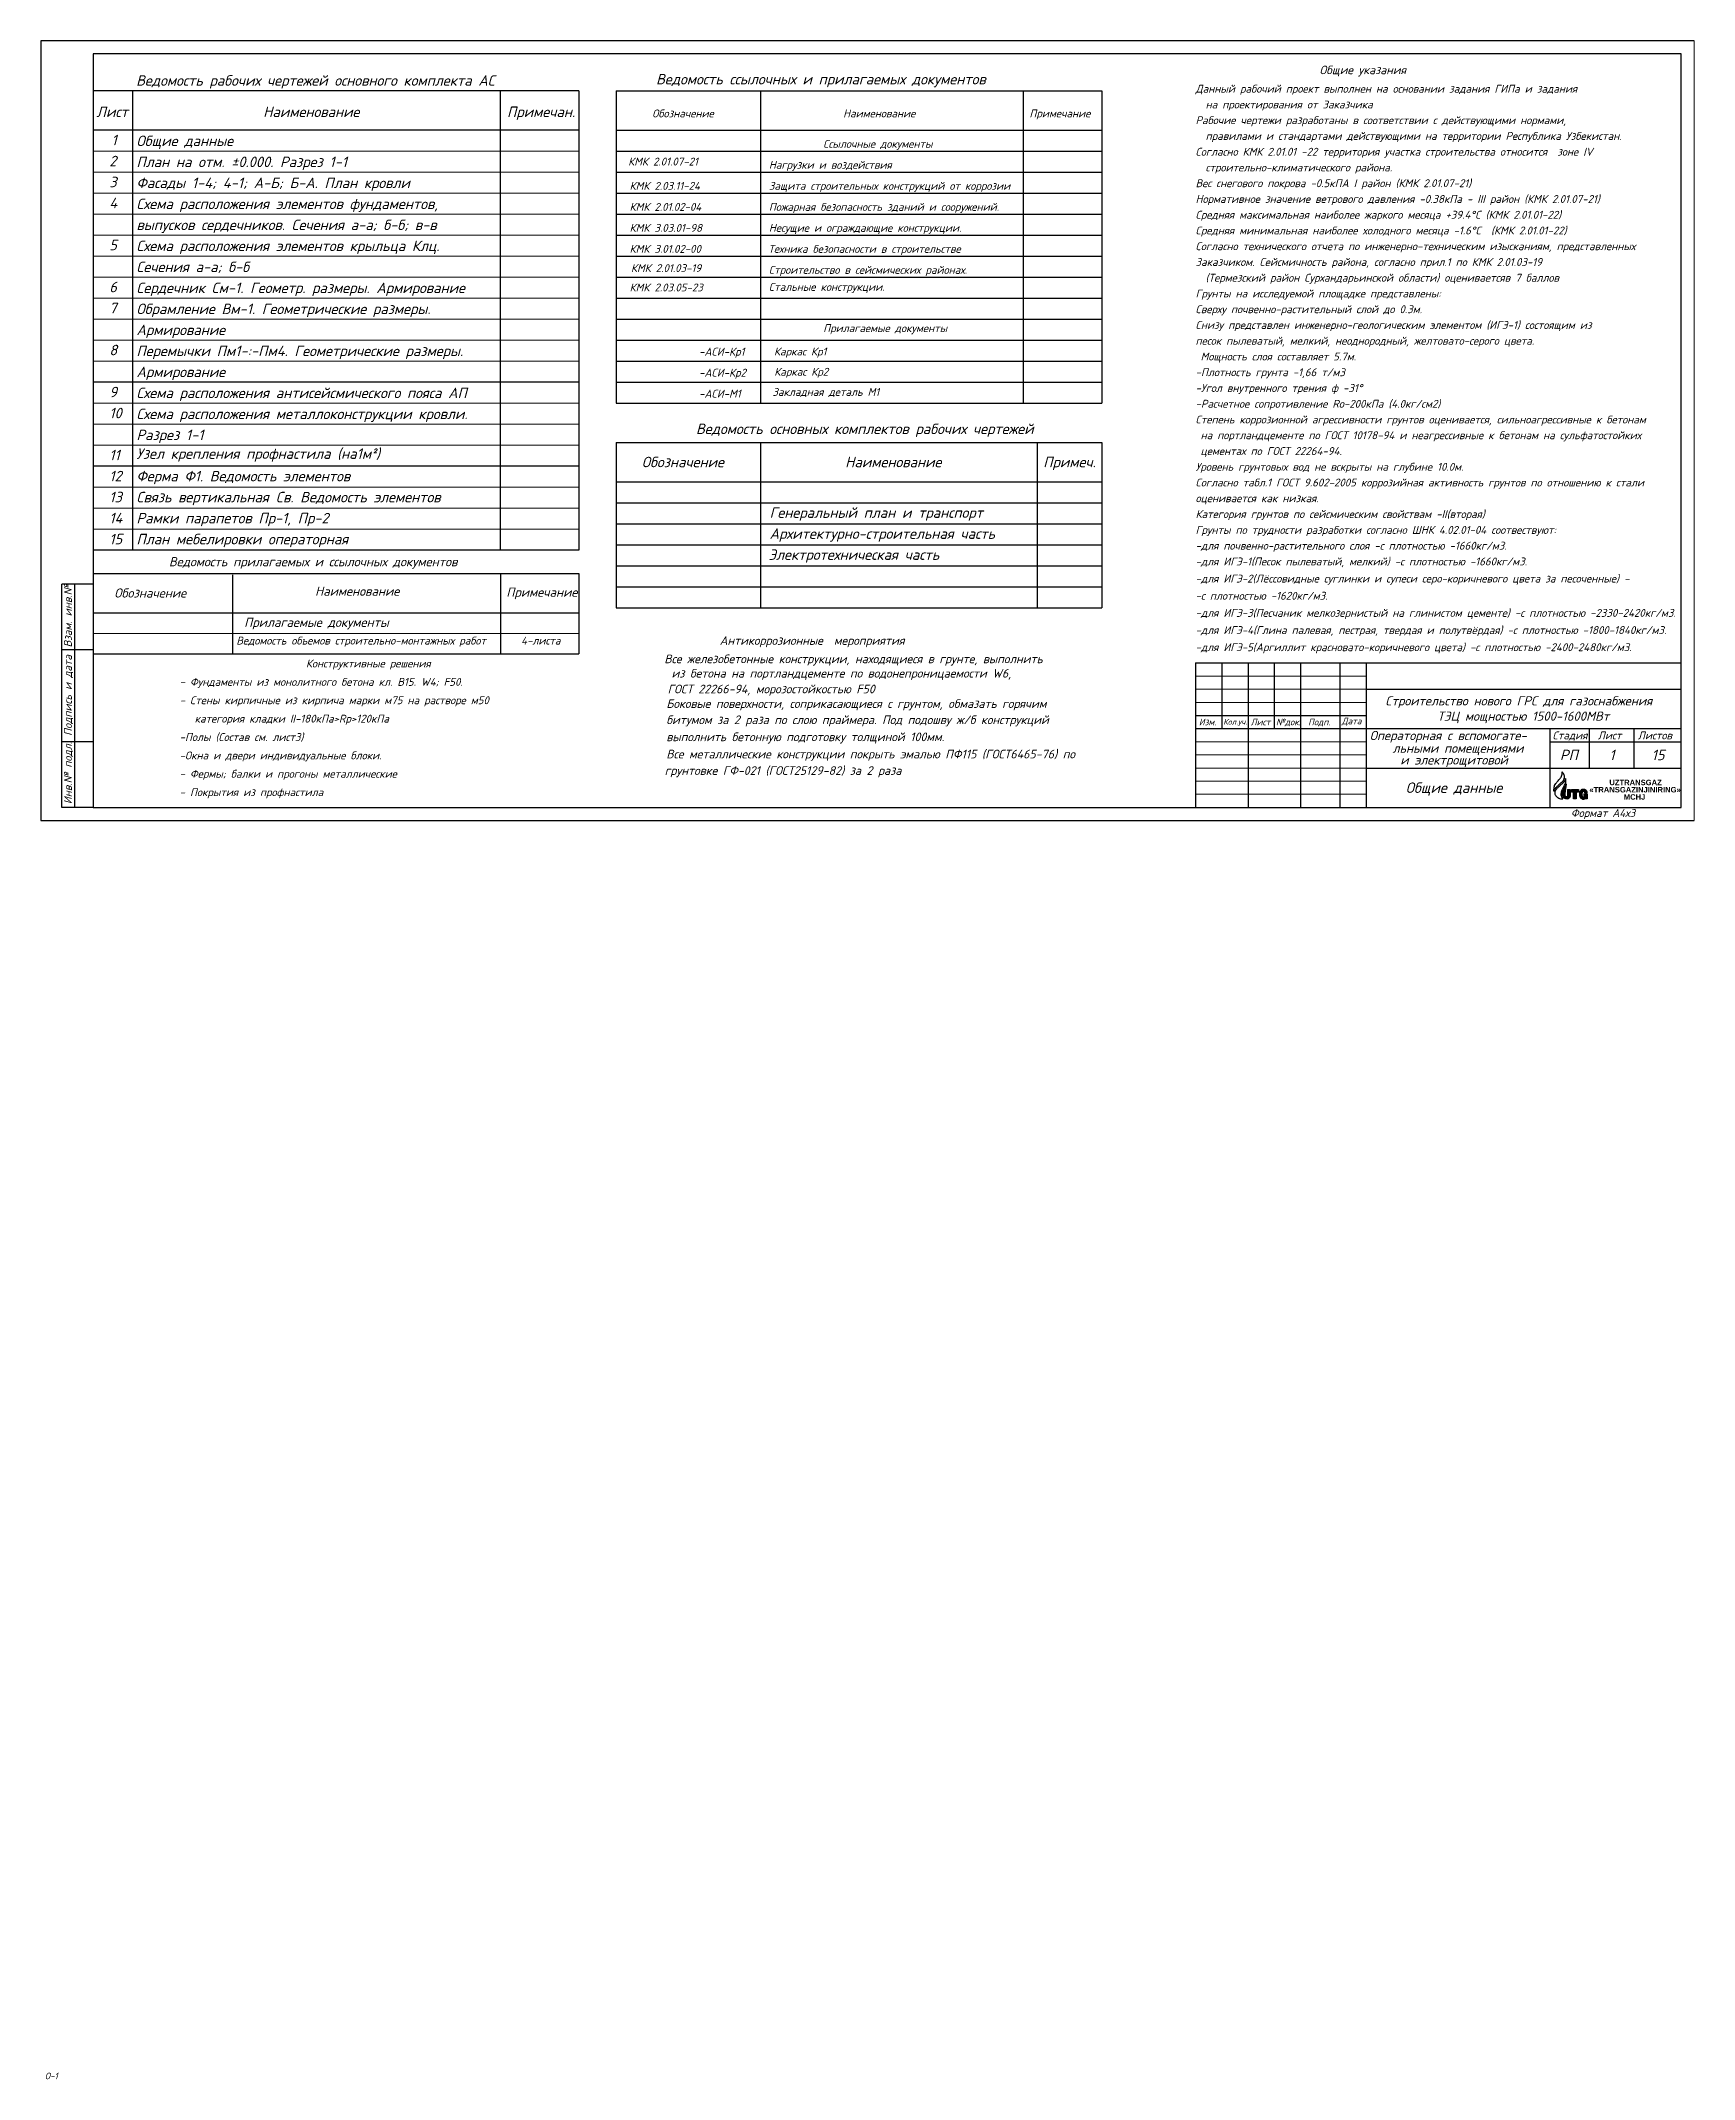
# Model space of a CAD drawing. Extents: x 108150 to 142535, y -18867 to -9422.
# Drawn here: x 133241 to 133871, y -17328 to -16551 of the extents above; entities that cross this region are included whole.
import ezdxf
from ezdxf.enums import TextEntityAlignment as Align

# ---------------------------------------------------------------- set-up
doc = ezdxf.new("R2010")
doc.units = 0
doc.header["$MEASUREMENT"] = 0
doc.layers.add('12321', color=7, linetype='Continuous')
doc.layers.add('PDF2_Text', color=5, linetype='Continuous')
for name, color, linetype, lineweight in [('SNOVNOY', 3, 'Continuous', 70), ('Выносные', 8, 'Continuous', 15), ('осн', 3, 'Continuous', 70), ('Слой6', 4, 'Continuous', 30), ('Текст', 2, 'Continuous', 15)]:
    doc.layers.add(name, color=color, linetype=linetype, lineweight=lineweight)
doc.styles.add('PDF Arial', font='arial.ttf')
doc.styles.add('ГОСТ', font='isocpeur.ttf', dxfattribs={"oblique": 15, "height": 2.5})
doc.styles.add('ГОСТ -3', font='isocpeui.ttf', dxfattribs={"height": 3})
doc.styles.add('ГОСТ-  2.5', font='isocpeui.ttf', dxfattribs={"height": 2.5})
doc.styles.add('ГОСТ-3А', font='isocpeui.ttf', dxfattribs={"height": 3})
doc.styles.add('ГОСТ2.5', font='isocpeur.ttf', dxfattribs={"oblique": 15, "height": 2.5})
doc.styles.add('ГОСТ3', font='isocpeur.ttf', dxfattribs={"oblique": 15, "height": 3})

msp = doc.modelspace()

# ---------------------------------------------------------------- texts
at = {"color": 7, "lineweight": 25}
for s, height, style, p in [('  Общие указания', 3.249995, 'ГОСТ-  2.5', (133724.4445, -16564.0622, -754.4947)), ('Ведомость ссылочных и прилагаемых документов', 4, 'ГОСТ -3', (133475.7918, -16567.9615, -754.4947)), ('Данный рабочий проект выполнен на основании задания ГИПа и задания ', 3, 'ГОСТ-  2.5', (133681.3475, -16571.0981, -754.4947)), ('  на проектирования от Заказчика', 3, 'ГОСТ-  2.5', (133681.3475, -16577.0981, -754.4947)), ('Обозначение', 3, 'ГОСТ -3', (133474.3169, -16580.5069, -754.4947)), ('Наименование', 3, 'ГОСТ -3', (133547.0524, -16580.5069, -754.4947)), ('Примечание', 3, 'ГОСТ -3', (133618.0505, -16580.4916, -754.4947)), ('Рабочие чертежи разработаны в соответствии с действующими нормами,', 3, 'ГОСТ-  2.5', (133681.3475, -16583.0981, -754.4947)), ('Ссылочные документы', 3, 'ГОСТ -3', (133539.4698, -16592.1101, -754.4947)), ('Согласно КМК 2.01.01 -22 территория участка строительства относится  зоне IV', 3, 'ГОСТ-  2.5', (133681.3475, -16595.0981, -754.4947)), ('  правилами и стандартами действующими на территории Республика Узбекистан.', 3, 'ГОСТ-  2.5', (133681.3475, -16589.0981, -754.4947)), ('КМК 2.01.07-21', 3, 'ГОСТ -3', (133465.1514, -16598.8583, -754.4947)), ('Нагрузки и воздействия', 3, 'ГОСТ -3', (133518.7704, -16600.1101, -754.4947)), ('  строительно-климатического района.', 3, 'ГОСТ-  2.5', (133681.3475, -16601.0981, -754.4947)), ('КМК 2.03.11-24', 3, 'ГОСТ -3', (133465.6985, -16608.1101, -754.4947)), ('Защита строительных конструкций от коррозии', 3, 'ГОСТ -3', (133518.7704, -16608.1101, -754.4947)), ('Вес снегового покрова -0.5кПА I район (КМК 2.01.07-21)', 3, 'ГОСТ-  2.5', (133681.3475, -16607.0981, -754.4947)), ('КМК 2.01.02-04', 3, 'ГОСТ -3', (133465.6985, -16616.1101, -754.4947)), ('Пожарная безопасность зданий и сооружений.', 3, 'ГОСТ -3', (133518.7704, -16616.1101, -754.4947)), ('Нормативное значение ветрового давления -0.38кПа - III район (КМК 2.01.07-21)', 3, 'ГОСТ-  2.5', (133681.3475, -16613.0981, -754.4947)), ('КМК 3.03.01-98', 3, 'ГОСТ -3', (133465.6985, -16624.1101, -754.4947)), ('Несущие и ограждающие конструкции.', 3, 'ГОСТ -3', (133518.7704, -16624.1101, -754.4947)), ('Средняя максимальная наиболее жаркого месяца +39.4%%DC (КМК 2.01.01-22)', 3, 'ГОСТ-  2.5', (133681.3475, -16619.0981, -754.4947)), ('Средняя минимальная наиболее холодного месяца -1.6%%DC  (КМК 2.01.01-22)', 3, 'ГОСТ-  2.5', (133681.3475, -16625.0981, -754.4947)), ('КМК 3.01.02-00', 3, 'ГОСТ -3', (133465.6985, -16632.1101, -754.4947)), ('Техника безопасности в строительстве', 3, 'ГОСТ -3', (133518.5633, -16632.1101, -754.4947)), ('Согласно технического отчета по инженерно-техническим изысканиям, представленных', 3, 'ГОСТ-  2.5', (133681.3475, -16631.0981, -754.4947)), ('КМК 2.01.03-19', 3, 'ГОСТ -3', (133466.2104, -16639.4188, -754.4947)), ('Строительство в сейсмических районах.', 3, 'ГОСТ -3', (133518.7704, -16640.1101, -754.4947)), ('Заказчиком. Сейсмичность района, согласно прил.1 по КМК 2.01.03-19', 3, 'ГОСТ-  2.5', (133681.3475, -16637.0981, -754.4947)), ('КМК 2.03.05-23', 3, 'ГОСТ -3', (133465.6985, -16646.8035, -754.4947)), ('Стальные конструкции.', 3, 'ГОСТ -3', (133518.7704, -16646.5912, -754.4947)), ('Грунты на исследуемой площадке представлены:', 3, 'ГОСТ-  2.5', (133681.3475, -16649.0981, -754.4947)), ('  (Термезский район Сурхандарьинской области) оцениваетсяв 7 баллов', 3, 'ГОСТ-  2.5', (133681.3475, -16643.0981, -754.4947)), ('Сверху почвенно-растительный слой до 0.3м.', 3, 'ГОСТ-  2.5', (133681.3475, -16655.0981, -754.4947)), ('Прилагаемые документы', 3, 'ГОСТ -3', (133539.4698, -16662.2921, -754.4947)), ('Снизу представлен инженерно-геологическим элементом (ИГЭ-1) состоящим из ', 3, 'ГОСТ-  2.5', (133681.3475, -16661.0981, -754.4947)), ('-АСИ-Кр1', 3, 'ГОСТ -3', (133492.176, -16671.2507, -754.4947)), ('песок пылеватый, мелкий, неоднородный, желтовато-серого цвета.', 3, 'ГОСТ-  2.5', (133681.3475, -16667.0981, -754.4947)), ('-АСИ-Кр2', 3, 'ГОСТ -3', (133492.176, -16679.2507, -754.4947)), ('-Плотность грунта -1,66 т/м3', 3, 'ГОСТ-  2.5', (133681.3475, -16679.0981, -754.4947)), (' Мощность слоя составляет 5.7м.', 3, 'ГОСТ-  2.5', (133681.3475, -16673.0981, -754.4947)), ('-АСИ-М1', 3, 'ГОСТ -3', (133492.176, -16687.2507, -754.4947)), ('-Угол внутренного трения ф -31%%D', 3, 'ГОСТ-  2.5', (133681.3475, -16685.0981, -754.4947)), ('-Расчетное сопротивление Rо-200кПа (4.0кг/см2)', 3, 'ГОСТ-  2.5', (133681.3475, -16691.0981, -754.4947)), ('Степень коррозионной агрессивности грунтов оценивается, сильноагрессивные к бетонам ', 3, 'ГОСТ-  2.5', (133681.3475, -16697.0981, -754.4947)), (' на портландцементе по ГОСТ 10178-94 и неагрессивные к бетонам на сульфатостойких', 3, 'ГОСТ-  2.5', (133681.3475, -16703.0981, -754.4947)), (' цементах по ГОСТ 22264-94.', 3, 'ГОСТ-  2.5', (133681.3475, -16709.0981, -754.4947)), ('Уровень грунтовых вод не вскрыты на глубине 10.0м.', 3, 'ГОСТ-  2.5', (133681.3475, -16715.0981, -754.4947)), ('Согласно табл.1 ГОСТ 9.602-2005 коррозийная активность грунтов по отношению к стали', 3, 'ГОСТ-  2.5', (133681.3475, -16721.0981, -754.4947)), ('оценивается как низкая.', 3, 'ГОСТ-  2.5', (133681.3475, -16727.0981, -754.4947)), ('Категория грунтов по сейсмическим свойствам -II(вторая)', 3, 'ГОСТ-  2.5', (133681.3475, -16733.0981, -754.4947)), ('Грунты по трудности разработки согласно ШНК 4.02.01-04 соотвествуют:', 3, 'ГОСТ-  2.5', (133681.3475, -16739.1535, -754.4947)), ('-для почвенно-растительного слоя -с плотностью -1660кг/м3.', 3, 'ГОСТ-  2.5', (133681.3475, -16745.1535, -754.4947)), ('-для ИГЭ-1(Песок пылеватый, мелкий) -с плотностью -1660кг/м3.', 3, 'ГОСТ-  2.5', (133681.3475, -16751.1535, -754.4947)), ('-для ИГЭ-2(Лёссовидные суглинки и супеси серо-коричневого цвета за песоченные) -', 3, 'ГОСТ-  2.5', (133681.3475, -16757.6893, -754.4947)), ('-с плотностью -1620кг/м3.', 3, 'ГОСТ-  2.5', (133681.3475, -16764.2251, -754.4947)), ('-для ИГЭ-3(Песчаник мелкозернистый на глинистом цементе) -с плотностью -2330-2420кг/м3.', 3, 'ГОСТ-  2.5', (133681.3475, -16770.7608, -754.4947)), ('-для ИГЭ-4(Глина палевая, пестрая, твердая и полутвёрдая) -с плотностью -1800-1840кг/м3.', 3, 'ГОСТ-  2.5', (133681.3475, -16777.2966, -754.4947)), ('-для ИГЭ-5(Аргиллит красновато-коричневого цвета) -с плотностью -2400-2480кг/м3.', 3, 'ГОСТ-  2.5', (133681.3475, -16783.8324, -754.4947))]:
    msp.add_text(s, height=height, dxfattribs=dict(at, style=style)).set_placement(p)
at = {"color": 7, "style": 'ГОСТ -3'}
for s, p in [('Каркас Кр1', (133530.7142, -16669.7035, -754.4947)), ('Каркас Кр2', (133531.0817, -16677.4034, -754.4947))]:
    msp.add_text(s, height=3, dxfattribs=at).set_placement(p, align=Align.MIDDLE_CENTER)
at = {"color": 7, "lineweight": 30, "style": 'ГОСТ -3'}
msp.add_text('Закладная деталь М1', height=3, dxfattribs=at).set_placement((133520.117, -16686.6033, -754.4947))
at = {"color": 7, "style": 'ГОСТ -3'}
for s, p in [('- Фундаменты из монолитного бетона кл. В15. W4; F50.', (133294.2543, -16797.0362, -754.4947)), ('- Стены кирпичные из кирпича марки м75 на растворе м50', (133294.2543, -16804.0362, -754.4947)), ('   категория кладки II-180кПа>Rр>120кПа', (133294.2543, -16811.0362, -754.4947)), ('-Полы (Состав см. лист3)', (133294.2543, -16818.0362, -754.4947)), ('-Окна и двери индивидуальные блоки.', (133294.2543, -16825.0362, -754.4947)), ('- Фермы; балки и прогоны металлические', (133294.2543, -16832.0362, -754.4947)), ('- Покрытия из профнастила', (133294.2543, -16839.0362, -754.4947))]:
    msp.add_text(s, height=3, dxfattribs=at).set_placement(p)
at = {"color": 7, "ltscale": 0.9, "style": 'ГОСТ -3'}
msp.add_text('Конструктивные решения ', height=3, rotation=0.0344347, dxfattribs=at).set_placement((133342.3766, -16790.0362, -754.4947))
at = {"color": 2, "lineweight": 25, "char_height": 4, "attachment_point": 1, "style": 'ГОСТ -3'}
for s, insert, width in [('Ведомость рабочих чертежей основного комплекта АС ', (133277.6847, -16564.4562, -754.4947), 153.360494), ('Лист', (133262.5466, -16576.3941, -754.4947), 61.771752), ('Наименование', (133326.0839, -16576.3941, -754.4947), 61.771752), ('Примечан.', (133419.0045, -16576.3941, -754.4947), 27.127989), ('1', (133268.3176, -16587.1268, -754.4947), 8.527561), ('Общие данные', (133277.7987, -16587.4562, -754.4947), 61.771752), ('2', (133267.465, -16595.1268, -754.4947), 8.527561), ('План на отм. %%P0.000. Разрез 1-1 ', (133277.7987, -16595.4562, -754.4947), 137.993992), ('3', (133267.465, -16603.1268, -754.4947), 8.527561), ('Фасады 1-4; 4-1; А-Б; Б-А. План кровли', (133277.7987, -16603.4562, -754.4947), 137.993992), ('4', (133267.465, -16611.1268, -754.4947), 8.527561), ('Схема расположения элементов фундаментов, ', (133277.7987, -16611.4562, -754.4947), 137.993992), ('выпусков сердечников. Сечения а-а; б-б; в-в', (133277.7987, -16619.4562, -754.4947), 137.993992), ('5', (133267.465, -16627.1268, -754.4947), 8.527561), ('Схема расположения элементов крыльца Клц. ', (133277.7987, -16627.4562, -754.4947), 137.993992), ('Сечения а-а; б-б', (133277.7987, -16635.4562, -754.4947), 137.993992), ('6', (133267.465, -16643.1268, -754.4947), 8.527561), ('Сердечник См-1. Геометр. размеры. Армирование', (133277.7987, -16643.4562, -754.4947), 138.394904), ('7', (133267.465, -16651.1268, -754.4947), 8.527561), ('Обрамление Вм-1. Геометрические размеры. ', (133277.7987, -16651.4562, -754.4947), 167.679534), ('Армирование ', (133277.7987, -16659.4562, -754.4947), 137.993992), ('8', (133267.465, -16667.1268, -754.4947), 8.527561), ('Перемычки Пм1-:-Пм4. Геометрические размеры.  ', (133277.7987, -16667.4562, -754.4947), 138.155424), ('Армирование ', (133277.7987, -16675.4562, -754.4947), 137.993992), ('9', (133267.465, -16683.1268, -754.4947), 8.527561), ('Схема расположения антисейсмического пояса АП ', (133277.7987, -16683.4562, -754.4947), 137.993992), ('10', (133267.465, -16691.1268, -754.4947), 8.527561), ('Схема расположения металлоконструкции кровли. ', (133277.7987, -16691.4562, -754.4947), 137.993992), ('Разрез 1-1', (133277.7987, -16699.4562, -754.4947), 137.993992), ('11', (133267.465, -16707.1268, -754.4947), 8.527561), ('Узел крепления профнастила (на1м²)', (133277.7987, -16706.5867, -754.4947), 137.993992), ('12', (133267.465, -16715.1268, -754.4947), 8.527561), ('Ферма Ф1. Ведомость элементов', (133277.7987, -16715.148, -754.4947), 137.993992), ('13', (133267.465, -16723.1268, -754.4947), 8.527561), ('Связь вертикальная Cв. Ведомость элементов', (133277.7987, -16723.148, -754.4947), 137.993992), ('14', (133267.465, -16731.1268, -754.4947), 8.527561), ('Рамки парапетов Пр-1, Пр-2', (133277.7987, -16731.148, -754.4947), 137.993992), ('15', (133267.465, -16739.1268, -754.4947), 8.527561), ('План мебелировки операторная ', (133277.7987, -16739.148, -754.4947), 137.993992)]:
    msp.add_mtext(s, dxfattribs=dict(at, insert=insert, width=width))
at = {"layer": 'PDF2_Text', "lineweight": 25, "char_height": 2.07708, "attachment_point": 7, "style": 'PDF Arial'}
for s, insert in [('{\\fArial|b1|i0|c204|p34;UZTRANSGAZ}', (133838.996, -16834.9105, -754.4947)), ('{\\fArial|b1|i0|c204|p34;«TRANSGAZINJINIRING»}', (133831.3977, -16837.6662, -754.4947)), ('{\\fArial|b1|i0|c204|p34;MCHJ}', (133844.4953, -16840.4219, -754.4947))]:
    msp.add_mtext(s, dxfattribs=dict(at, insert=insert))
at = {"layer": 'SNOVNOY', "color": 7, "insert": (133490.9986, -16697.1492, -754.4947), "char_height": 3, "width": 181.717909, "attachment_point": 1}
msp.add_mtext('{\\fISOCPEUR|b0|i1|c204|p34;\\H1.333x;\\Q0;Ведомость основных комплектов рабочих чертежей }', dxfattribs=at)
at = {"layer": 'SNOVNOY', "color": 7, "char_height": 3, "width": 94.974944, "attachment_point": 1, "style": 'ГОСТ-3А'}
for s, insert in [('{\\fISOCPEUR|b0|i1|c204|p34;\\H1.333x;\\Q0;Генеральный план и транспорт }', (133519.0444, -16729.0566, -754.4947)), ('{\\fISOCPEUR|b0|i1|c204|p34;\\H1.333x;\\Q0;Архитектурно-строительная часть}', (133519.0444, -16737.0566, -754.4947)), ('{\\fISOCPEUR|b0|i1|c204|p34;\\H1.333x;\\Q0; Электротехническая часть}', (133516.098, -16745.0566, -754.4947))]:
    msp.add_mtext(s, dxfattribs=dict(at, insert=insert))
at = {"layer": 'SNOVNOY', "color": 3, "attachment_point": 1}
for s, insert, char_height, width in [('\\pi0.10079;{\\fISOCPEUR|b0|i1|c204|p34;Строительство нового ГРС для газоснабжения \\P\\pi19.88905;ТЭЦ мощностью 1500-1600МВт}', (133753.5816, -16800.994, -754.4947), 3.5, 108.046652), ('{\\fISOCPEUR|b0|i1|c204|p34;\\H1.333x;\\W1;Общие данные}', (133761.4068, -16833.8257, -754.4947), 3, 70)]:
    msp.add_mtext(s, dxfattribs=dict(at, insert=insert, char_height=char_height, width=width))
at = {"layer": 'осн', "color": 2, "attachment_point": 1}
for s, insert, char_height, width in [('{\\fISOCPEUR|b0|i1|c204|p34;\\H1.167x;\\W1;Изм.}', (133682.6125, -16809.5595, -754.4947), 2.1384, 8.867642), ('{\\fISOCPEUR|b0|i1|c204|p34;\\H1.167x;\\W1;Кол.уч.}', (133691.8969, -16809.6486, -754.4947), 1.828332, 10.067026), ('{\\fISOCPEUR|b0|i1|c204|p34;\\H1.167x;\\W1;Лист}', (133702.3447, -16809.5595, -754.4947), 2.1384, 8.967948), ('{\\fISOCPEUR|b0|i1|c204|p34;\\H1.167x;\\W1;№док.}', (133711.9925, -16809.5595, -754.4947), 2.1384, 10.82739), ('{\\fISOCPEUR|b0|i1|c204|p34;\\H1.167x;\\W1;Подп.}', (133724.2339, -16809.5595, -754.4947), 2.1384, 12.497236), ('{\\fISOCPEUR|b0|i1|c204|p34;\\H1.167x;\\W1;Дата}', (133737.0499, -16809.1902, -754.4947), 2.1384, 12.787965), ('{\\fISOCPEUR|b0|i1|c204|p34;\\W1;Стадия}', (133817.3593, -16814.4084, -754.4947), 3, 14.081712), ('{\\fISOCPEUR|b0|i1|c204|p34;\\W1;Лист}', (133834.5834, -16814.4084, -754.4947), 3, 14.081712), ('{\\fISOCPEUR|b0|i1|c204|p34;\\W1;Листов}', (133849.8259, -16814.4084, -754.4947), 3, 14.081712)]:
    msp.add_mtext(s, dxfattribs=dict(at, insert=insert, char_height=char_height, width=width))
at = {"layer": 'Текст', "style": 'ГОСТ2.5', "oblique": 15}
msp.add_text('О-1', height=2.5, dxfattribs=at).set_placement((133242.9344, -17327.7647))
at = {"layer": 'Текст', "color": 7, "attachment_point": 1, "style": 'ГОСТ2.5'}
for s, insert, char_height, width in [('{\\fISOCPEUR|b0|i1|c204|p34;\\Q0;Обозначение}', (133470.3584, -16709.7774, -754.4947), 4, 38.053904), ('{\\fISOCPEUR|b0|i1|c204|p34;\\Q0;Наименование}', (133547.8264, -16709.7774, -754.4947), 4, 38.053904), ('{\\fISOCPEUR|b0|i1|c204|p34;\\Q0;Примеч.}', (133623.2975, -16709.7774, -754.4947), 4, 26.809322), ('Формат А4х3', (133824.3665, -16843.9728, -754.4947), 3, 33.544274)]:
    msp.add_mtext(s, dxfattribs=dict(at, insert=insert, char_height=char_height, width=width))
at = {"layer": 'Текст', "attachment_point": 1}
for s, insert, char_height, width, style in [('Ведомость прилагаемых и ссылочных документов', (133290.1981, -16748.0016, -754.4947), 3.5, 865.941396, 'ГОСТ'), ('Обозначение', (133269.3773, -16759.917, -754.4947), 3.5, 865.941396, 'ГОСТ'), ('{\\fISOCPEUR|b0|i0|c204|p34;Наименование}', (133345.8637, -16759.225, -754.4947), 3.5, 865.941396, 'ГОСТ'), ('{\\fISOCPEUR|b0|i0|c204|p34;Примечание}', (133418.721, -16759.6072, -754.4947), 3.5, 865.941396, 'ГОСТ'), ('           Ведомость объемов строительно-монтажных работ', (133294.8664, -16778.3159, -754.4947), 3, 189.665473, 'ГОСТ3'), ('                   Прилагаемые документы', (133276.5207, -16771.088, -754.4947), 3.5, 189.665473, 'ГОСТ'), ('          4-листа', (133405.2615, -16778.3159, -754.4947), 3, 189.665473, 'ГОСТ3')]:
    msp.add_mtext(s, dxfattribs=dict(at, insert=insert, char_height=char_height, width=width, style=style))
at = {"layer": 'Текст', "color": 2, "attachment_point": 1, "style": 'ГОСТ2.5'}
for s, insert, char_height, width in [('Операторная с вспомогате-', (133747.7166, -16814.2008, -754.4947), 3.5, 68.50384), ('льными помещениями ', (133756.3913, -16819.0285, -754.4947), 3.5, 68.875124), ('и электрощитовой', (133759.3575, -16823.5111, -754.4947), 3.5, 68.800878), ('РП', (133820.1686, -16821.3606, -754.4947), 4, 8.161037), ('{\\fISOCPEUR|b0|i1|c204|p34;\\Q0;1}', (133838.9878, -16821.3606, -754.4947), 4, 8.161037), ('15', (133855.0947, -16821.3606, -754.4947), 4, 8.161037)]:
    msp.add_mtext(s, dxfattribs=dict(at, insert=insert, char_height=char_height, width=width))

# ---------------------------------------------------------------- blocks, each defined once
blk = doc.blocks.new('A$C4CCA2136')
at = {"color": 7, "style": 'ГОСТ -3'}
blk.add_text('Антикоррозионные  мероприятия', height=3, dxfattribs=at).set_placement((0, 0))
at = {"layer": 'Текст', "color": 7, "style": 'ГОСТ -3'}
for s, p in [('Все железобетонные конструкции, находящиеся в грунте, выполнить ', (-19.17, -6.35)), ('ГОСТ 22266-94, морозостойкостью F50', (-18.02, -16.78)), ('из бетона на портландцементе по водонепроницаемости W6,', (-16.67, -11.33)), ('Боковые поверхности, соприкасающиеся с грунтом, обмазать горячим ', (-18.47, -21.84)), ('битумом за 2 раза по слою праймера. Под подошву ж/б конструкций ', (-18.47, -27.43)), ('выполнить бетонную подготовку толщиной 100мм.', (-18.47, -33.35)), ('грунтовке ГФ-021 (ГОСТ25129-82) за 2 раза', (-19.04, -45.02)), ('Все металлические конструкции покрыть эмалью ПФ115 (ГОСТ6465-76) по ', (-18.47, -39.3))]:
    blk.add_text(s, height=3, dxfattribs=at).set_placement(p)
blk = doc.blocks.new('A$C26a969c5')
at = {"color": 7, "lineweight": 30, "ltscale": 100}
for p, q in [((12.75, 85), (0.75, 85)), ((0.75, 0), (0.75, 85)), ((5.75, 0), (5.75, 85)), ((12.75, 60), (0.75, 60)), ((12.75, 25), (0.75, 25)), ((12.75, 0), (0.75, 0))]:
    blk.add_line(p, q, dxfattribs=at)
at = {"layer": 'Текст', "color": 7, "char_height": 3, "attachment_point": 1, "rotation": 90, "style": 'ГОСТ2.5'}
for s, insert, width in [('{\\fISOCPEUR|b0|i1|c204|p34;\\Q0;Взам. инв.№}', (1.61, 60.93), 27.4092), ('{\\fISOCPEUR|b0|i1|c204|p34;\\Q0;Подпись и дата}', (1.61, 27.23), 34.1663), ('{\\fISOCPEUR|b0|i1|c204|p34;\\Q0;Инв.№ подл.}', (1.61, 1.24), 27.4092)]:
    blk.add_mtext(s, dxfattribs=dict(at, insert=insert, width=width))

# ---------------------------------------------------------------- hatches: boundary and pattern name
at = {"layer": '12321', "lineweight": 25, "ltscale": 2}
h = msp.add_hatch(color=170, dxfattribs=at)
h.dxf.hatch_style = 1
edge = h.paths.add_edge_path()
edge.add_line((133824.0677, -16836.5667), (133823.1125, -16836.5667))
edge.add_line((133823.1125, -16836.5667), (133823.1125, -16838.7818))
edge.add_spline(control_points=[(133823.1125, -16838.7818), (133823.0996, -16838.8928), (133823.0794, -16839.0664), (133822.9137, -16839.2786), (133822.7011, -16839.3199), (133822.4852, -16839.3342), (133822.3294, -16839.2021), (133822.2367, -16839.0142), (133822.1981, -16838.7895), (133822.2024, -16838.4137), (133822.1851, -16837.9475), (133822.2252, -16837.432), (133822.2858, -16836.9256), (133822.4118, -16836.4451), (133822.4809, -16835.8408), (133822.6451, -16835.1804), (133822.6355, -16834.6603), (133822.6304, -16834.3834)], knot_values=[0, 0, 0, 0, 0.32175029, 0.50372886, 0.7413174, 0.93122956, 1.11213119, 1.29654799, 1.53988838, 1.77020295, 2.39711599, 2.90378622, 3.28253457, 3.88886889, 4.35336348, 5.06194669, 5.86905617, 5.86905617, 5.86905617, 5.86905617], degree=3, periodic=0)
edge.add_spline(control_points=[(133822.6304, -16834.3834), (133822.6207, -16834.4046), (133822.5177, -16834.6284), (133822.2721, -16835.1363), (133821.8672, -16835.8724), (133821.4653, -16836.6462), (133821.1182, -16837.4146), (133821.1055, -16837.9521), (133821.099, -16838.2275)], knot_values=[0, 0, 0, 0, 0.06833028, 0.72117683, 1.65163806, 2.52459263, 3.28438922, 4.0823675, 4.0823675, 4.0823675, 4.0823675], degree=3, periodic=0)
edge.add_spline(control_points=[(133821.099, -16838.2275), (133821.1027, -16838.302), (133821.117, -16838.5864), (133821.1732, -16839.0781), (133821.4393, -16839.6813), (133822.0277, -16840.0638), (133822.7016, -16840.1987), (133823.3649, -16840.0737), (133823.8554, -16839.6816), (133824.0378, -16839.1915), (133824.0596, -16838.886), (133824.0677, -16838.7731)], knot_values=[0, 0, 0, 0, 0.2184505, 0.83381126, 1.44661398, 2.07318585, 2.80467327, 3.4162574, 3.99187545, 4.55748986, 4.88904194, 4.88904194, 4.88904194, 4.88904194], degree=3, periodic=0)
edge.add_line((133824.0677, -16838.7731), (133824.0677, -16836.5667))
h = msp.add_hatch(color=170, dxfattribs=at)
h.dxf.hatch_style = 1
h.paths.add_polyline_path([(133826.3768, -16837.4906), (133827.269, -16837.4906), (133827.269, -16836.5667), (133824.5657, -16836.5667), (133824.5657, -16837.4906), (133825.4047, -16837.4906), (133825.4047, -16840.0477), (133826.3768, -16840.0477)])
h = msp.add_hatch(color=170, dxfattribs=at)
h.dxf.hatch_style = 1
edge = h.paths.add_edge_path()
edge.add_spline(control_points=[(133830.5558, -16837.7794), (133830.5518, -16837.6935), (133830.5436, -16837.5146), (133830.464, -16837.2443), (133830.3229, -16836.9938), (133830.1528, -16836.8301), (133829.9883, -16836.7138), (133829.8424, -16836.6181), (133829.6401, -16836.5621), (133829.4171, -16836.5021), (133829.1085, -16836.5039), (133828.7209, -16836.4868), (133828.2637, -16836.6508), (133827.9206, -16837.0498), (133827.7012, -16837.5077), (133827.5873, -16838.1072), (133827.5683, -16838.66), (133827.6939, -16839.1596), (133827.9015, -16839.497), (133828.1459, -16839.8775), (133828.5178, -16840.0707), (133828.8389, -16840.1614), (133829.0751, -16840.1896), (133829.3127, -16840.1729), (133829.5284, -16840.0883), (133829.7067, -16839.9715), (133829.8286, -16839.892), (133829.8783, -16839.8595)], knot_values=[0, 0, 0, 0, 0.25111067, 0.5227896, 0.81665353, 1.0828984, 1.20521301, 1.40771753, 1.58789185, 1.81639069, 2.08087123, 2.48608788, 2.94981708, 3.44112246, 3.985778, 4.42046793, 5.22027539, 5.58514014, 5.90745935, 6.37746939, 6.88525477, 7.08490717, 7.35582828, 7.57743803, 7.77434882, 8.02634128, 8.20040993, 8.20040993, 8.20040993, 8.20040993], degree=3, periodic=0)
edge.add_line((133829.8783, -16839.8595), (133829.8783, -16840.0407))
edge.add_line((133829.8783, -16840.0407), (133830.6031, -16840.0407))
edge.add_line((133830.6031, -16840.0407), (133830.6031, -16838.1942))
edge.add_line((133830.6031, -16838.1942), (133829.2983, -16838.1942))
edge.add_line((133829.2983, -16838.1942), (133829.2983, -16838.8632))
edge.add_line((133829.2983, -16838.8632), (133829.7029, -16838.8632))
edge.add_spline(control_points=[(133829.7029, -16838.8632), (133829.7073, -16838.9276), (133829.7159, -16839.0561), (133829.6097, -16839.2201), (133829.4314, -16839.3347), (133829.2137, -16839.3274), (133828.9608, -16839.3339), (133828.7201, -16839.1801), (133828.5966, -16838.8892), (133828.5474, -16838.5619), (133828.561, -16838.2051), (133828.5608, -16837.8913), (133828.6048, -16837.624), (133828.7308, -16837.4216), (133828.9649, -16837.2958), (133829.2341, -16837.2903), (133829.4782, -16837.3993), (133829.6423, -16837.5755), (133829.6456, -16837.723), (133829.6468, -16837.7794)], knot_values=[0, 0, 0, 0, 0.18476977, 0.36821541, 0.54027769, 0.78268383, 0.98616211, 1.27703997, 1.54700192, 1.88874392, 2.2406241, 2.58982635, 2.80813824, 3.0254609, 3.2613069, 3.55693344, 3.77661183, 4.03780399, 4.19947695, 4.19947695, 4.19947695, 4.19947695], degree=3, periodic=0)
edge.add_line((133829.6468, -16837.7794), (133830.5558, -16837.7794))

# ---------------------------------------------------------------- linework, layer by layer
at = {"color": 7, "lineweight": 30, "ltscale": 100}
for p, q in [((133446.3475, -16570.3779, -754.4947), (133261.3475, -16570.3779, -754.4947)), ((133276.3475, -16570.3779, -754.4947), (133276.3475, -16745.3779, -754.4947)), ((133416.3475, -16570.3779, -754.4947), (133416.3475, -16745.3779, -754.4947)), ((133446.3475, -16570.3779, -754.4947), (133446.3475, -16745.3779, -754.4947)), ((133460.6266, -16570.3779, -754.4947), (133645.6266, -16570.3779, -754.4947)), ((133460.6266, -16570.3779, -754.4947), (133460.6266, -16689.3779, -754.4947)), ((133515.6266, -16570.3779, -754.4947), (133515.6266, -16689.3779, -754.4947)), ((133615.6266, -16570.3779, -754.4947), (133615.6266, -16689.3779, -754.4947)), ((133645.6266, -16570.3779, -754.4947), (133645.6266, -16689.3779, -754.4947)), ((133446.3475, -16585.3779, -754.4947), (133261.3475, -16585.3779, -754.4947)), ((133460.6266, -16585.3779, -754.4947), (133645.6266, -16585.3779, -754.4947)), ((133460.6266, -16689.3779, -754.4947), (133645.6266, -16689.3779, -754.4947)), ((133460.6266, -16704.3779, -754.4947), (133460.6266, -16767.3779, -754.4947)), ((133460.6266, -16704.3779, -754.4947), (133645.6222, -16704.3779, -754.4947)), ((133515.6222, -16704.3779, -754.4947), (133515.6222, -16767.3779, -754.4947)), ((133620.9507, -16704.3779, -754.4947), (133620.9507, -16767.3779, -754.4947)), ((133645.6222, -16704.3779, -754.4947), (133645.6222, -16767.3779, -754.4947)), ((133460.6222, -16719.3779, -754.4947), (133645.6222, -16719.3779, -754.4947)), ((133446.3475, -16745.3779, -754.4947), (133261.3475, -16745.3779, -754.4947)), ((133261.3475, -16754.2201, -754.4947), (133446.3475, -16754.2201, -754.4947)), ((133314.3483, -16754.7707, -754.4947), (133314.3443, -16784.9015, -754.4947)), ((133416.4616, -16754.2201, -754.4947), (133416.4621, -16784.9015, -754.4947)), ((133446.3475, -16754.2201, -754.4947), (133446.3475, -16784.9015, -754.4947)), ((133261.3475, -16769.2201, -754.4947), (133446.1125, -16769.2201, -754.4947)), ((133460.6222, -16767.3779, -754.4947), (133645.6222, -16767.3779, -754.4947)), ((133261.3475, -16784.9015, -754.4947), (133446.3475, -16784.9015, -754.4947)), ((133681.3475, -16788.334, -754.4947), (133866.3475, -16788.334, -754.4947)), ((133681.3475, -16788.334, -754.4947), (133681.3475, -16843.334, -754.4947)), ((133691.3475, -16788.334, -754.4947), (133691.3475, -16813.334, -754.4947)), ((133701.3475, -16788.334, -754.4947), (133701.3475, -16843.334, -754.4947)), ((133711.3475, -16788.334, -754.4947), (133711.3475, -16813.334, -754.4947)), ((133721.3475, -16788.334, -754.4947), (133721.3475, -16843.334, -754.4947)), ((133736.3475, -16788.334, -754.4947), (133736.3475, -16843.334, -754.4947)), ((133746.3475, -16788.334, -754.4947), (133746.3475, -16843.334, -754.4947)), ((133746.3475, -16798.334, -754.4947), (133866.3475, -16798.334, -754.4947)), ((133681.3475, -16808.334, -754.4947), (133746.3475, -16808.334, -754.4947)), ((133681.3475, -16813.334, -754.4947), (133746.3475, -16813.334, -754.4947)), ((133746.3475, -16813.334, -754.4947), (133866.3475, -16813.334, -754.4947)), ((133816.3475, -16813.334, -754.4947), (133816.3475, -16843.334, -754.4947)), ((133831.3475, -16813.334, -754.4947), (133831.3475, -16828.334, -754.4947)), ((133848.3475, -16813.334, -754.4947), (133848.3475, -16828.334, -754.4947)), ((133816.3475, -16818.334, -754.4947), (133866.3475, -16818.334, -754.4947)), ((133746.3475, -16828.334, -754.4947), (133866.3475, -16828.334, -754.4947))]:
    msp.add_line(p, q, dxfattribs=at)
at = {"color": 7, "linetype": 'ByBlock', "lineweight": 18}
for p, q in [((133446.3475, -16593.3779, -754.4947), (133261.3475, -16593.3779, -754.4947)), ((133446.3475, -16601.3779, -754.4947), (133261.3475, -16601.3779, -754.4947)), ((133446.3475, -16609.3779, -754.4947), (133261.3475, -16609.3779, -754.4947)), ((133446.3475, -16617.3779, -754.4947), (133261.3475, -16617.3779, -754.4947)), ((133446.3475, -16625.3779, -754.4947), (133261.3475, -16625.3779, -754.4947)), ((133446.3475, -16633.3779, -754.4947), (133261.3475, -16633.3779, -754.4947)), ((133446.3475, -16641.3779, -754.4947), (133261.3475, -16641.3779, -754.4947)), ((133446.3475, -16649.3779, -754.4947), (133261.3475, -16649.3779, -754.4947)), ((133446.3475, -16657.3779, -754.4947), (133261.3475, -16657.3779, -754.4947)), ((133446.3475, -16665.3779, -754.4947), (133261.3475, -16665.3779, -754.4947)), ((133446.3475, -16673.3779, -754.4947), (133261.3475, -16673.3779, -754.4947)), ((133446.3475, -16689.3779, -754.4947), (133261.3475, -16689.3779, -754.4947)), ((133446.3475, -16697.3779, -754.4947), (133261.3475, -16697.3779, -754.4947)), ((133446.3475, -16705.3779, -754.4947), (133261.3475, -16705.3779, -754.4947)), ((133446.3475, -16721.3779, -754.4947), (133261.3475, -16721.3779, -754.4947)), ((133446.3475, -16721.3779, -754.4947), (133261.3475, -16721.3779, -754.4947)), ((133446.3475, -16729.3779, -754.4947), (133261.3475, -16729.3779, -754.4947)), ((133446.3475, -16737.3779, -754.4947), (133261.3475, -16737.3779, -754.4947))]:
    msp.add_line(p, q, dxfattribs=at)
at = {"color": 7, "lineweight": 25}
for p, q in [((133460.6266, -16593.3779, -754.4947), (133645.6266, -16593.3779, -754.4947)), ((133460.6266, -16601.3779, -754.4947), (133645.6266, -16601.3779, -754.4947)), ((133460.6266, -16609.3779, -754.4947), (133645.6266, -16609.3779, -754.4947)), ((133460.6266, -16617.3779, -754.4947), (133645.6266, -16617.3779, -754.4947)), ((133460.6266, -16625.3779, -754.4947), (133645.6266, -16625.3779, -754.4947)), ((133460.6266, -16633.3779, -754.4947), (133645.6266, -16633.3779, -754.4947)), ((133460.6266, -16641.3779, -754.4947), (133645.6266, -16641.3779, -754.4947)), ((133460.6266, -16641.3779, -754.4947), (133645.6266, -16641.3779, -754.4947)), ((133460.6266, -16649.3779, -754.4947), (133645.6266, -16649.3779, -754.4947)), ((133460.6266, -16657.3779, -754.4947), (133645.6266, -16657.3779, -754.4947)), ((133460.6266, -16665.3779, -754.4947), (133645.6266, -16665.3779, -754.4947)), ((133460.6266, -16673.3779, -754.4947), (133645.6266, -16673.3779, -754.4947)), ((133460.6266, -16681.3779, -754.4947), (133645.6266, -16681.3779, -754.4947))]:
    msp.add_line(p, q, dxfattribs=at)
at = {"color": 7}
for p, q in [((133446.3475, -16681.3779, -754.4947), (133261.3475, -16681.3779, -754.4947)), ((133446.3475, -16713.3779, -754.4947), (133261.3475, -16713.3779, -754.4947))]:
    msp.add_line(p, q, dxfattribs=at)
at = {"color": 7, "lineweight": 25, "elevation": -754.4947}
msp.add_lwpolyline([(133871.3475, -16551.334), (133241.3475, -16551.334), (133241.3475, -16848.334), (133871.3475, -16848.334)], dxfattribs=at)
at = {"color": 7, "lineweight": 13, "elevation": -754.4947}
msp.add_lwpolyline([(133664.391, -16848.334), (133871.3475, -16848.334), (133871.3475, -16551.334), (133847.7912, -16551.334)], dxfattribs=at)
at = {"color": 7, "lineweight": 30, "ltscale": 100, "elevation": -754.4947}
msp.add_lwpolyline([(133866.3475, -16556.334), (133261.3475, -16556.334), (133261.3475, -16843.334), (133866.3475, -16843.334), (133866.3475, -16556.334), (133847.7912, -16556.334)], dxfattribs=at)
at = {"layer": '12321', "color": 170, "lineweight": 25, "ltscale": 2}
for p, q in [((133823.1125, -16836.5667, -754.4947), (133824.0677, -16836.5667, -754.4947)), ((133823.1125, -16836.5667, -754.4947), (133823.1125, -16838.7818, -754.4947)), ((133824.0677, -16836.5667, -754.4947), (133824.0677, -16838.7731, -754.4947)), ((133824.5657, -16836.5667, -754.4947), (133827.269, -16836.5667, -754.4947)), ((133824.5657, -16836.5667, -754.4947), (133824.5657, -16837.4906, -754.4947)), ((133825.4047, -16837.4906, -754.4947), (133824.5657, -16837.4906, -754.4947)), ((133825.4047, -16840.0477, -754.4947), (133825.4047, -16837.4906, -754.4947)), ((133826.3768, -16840.0477, -754.4947), (133825.4047, -16840.0477, -754.4947)), ((133827.269, -16837.4906, -754.4947), (133826.3768, -16837.4906, -754.4947)), ((133826.3768, -16837.4906, -754.4947), (133826.3768, -16840.0477, -754.4947)), ((133827.269, -16836.5667, -754.4947), (133827.269, -16837.4906, -754.4947)), ((133829.2983, -16838.1942, -754.4947), (133830.6031, -16838.1942, -754.4947)), ((133829.2983, -16838.1942, -754.4947), (133829.2983, -16838.8632, -754.4947)), ((133829.2983, -16838.8632, -754.4947), (133829.7029, -16838.8632, -754.4947)), ((133830.5558, -16837.7794, -754.4947), (133829.6468, -16837.7794, -754.4947)), ((133829.8783, -16840.0407, -754.4947), (133829.8783, -16839.8595, -754.4947)), ((133830.6031, -16840.0407, -754.4947), (133829.8783, -16840.0407, -754.4947)), ((133830.6031, -16838.1942, -754.4947), (133830.6031, -16840.0407, -754.4947))]:
    msp.add_line(p, q, dxfattribs=at)
at = {"layer": '12321', "color": 150, "lineweight": 25, "ltscale": 2}
for points in [[(133817.9472, -16837.2282, -754.4947), (133817.8814, -16836.4745, -754.4947), (133818.003, -16835.6167, -754.4947), (133818.1517, -16834.9885, -754.4947), (133818.6248, -16834.2455, -754.4947), (133819.4633, -16833.2099, -754.4947), (133820.0311, -16832.5539, -754.4947), (133820.3825, -16832.1148, -754.4947), (133820.619, -16831.7636, -754.4947), (133820.9135, -16831.1127, -754.4947), (133820.9937, -16830.8002, -754.4947), (133821.0522, -16830.3484, -754.4947), (133821.0571, -16830.0056, -754.4947), (133821.0433, -16829.822, -754.4947)], [(133817.9472, -16837.2282, -754.4947), (133818.1165, -16836.5979, -754.4947), (133818.4339, -16836.0987, -754.4947), (133818.9756, -16835.4727, -754.4947), (133819.8173, -16834.6584, -754.4947), (133820.3791, -16834.1578, -754.4947), (133820.9747, -16833.6369, -754.4947), (133821.4954, -16833.0332, -754.4947), (133821.767, -16832.4451, -754.4947), (133821.8836, -16832.0595, -754.4947), (133821.906, -16831.2823, -754.4947), (133821.7196, -16830.7212, -754.4947), (133821.4398, -16830.2512, -754.4947), (133821.1794, -16829.9814, -754.4947), (133821.0433, -16829.822, -754.4947)]]:
    msp.add_spline(points, degree=3, dxfattribs=at)
at = {"layer": '12321', "color": 82, "lineweight": 25, "ltscale": 2, "true_color": 0x41c20a}
for points in [[(133821.3352, -16840.1394, -754.4947), (133820.4767, -16840.1426, -754.4947), (133819.7177, -16839.9012, -754.4947), (133819.1166, -16839.4906, -754.4947), (133818.6372, -16838.8846, -754.4947), (133818.5396, -16838.7026, -754.4947), (133818.3363, -16838.1054, -754.4947), (133818.3114, -16837.504, -754.4947), (133818.4384, -16837.0386, -754.4947), (133818.932, -16836.2593, -754.4947), (133819.6644, -16835.5437, -754.4947), (133820.617, -16834.6626, -754.4947), (133821.4337, -16833.9594, -754.4947), (133821.7763, -16833.5632, -754.4947), (133822.1714, -16832.9475, -754.4947), (133822.2818, -16832.6263, -754.4947), (133822.3454, -16832.3281, -754.4947)], [(133821.3352, -16840.1394, -754.4947), (133820.854, -16839.333, -754.4947), (133820.7048, -16838.703, -754.4947), (133820.7386, -16837.7339, -754.4947), (133820.901, -16836.9819, -754.4947), (133821.1185, -16836.3653, -754.4947), (133821.6601, -16835.4087, -754.4947), (133821.9522, -16834.8599, -754.4947), (133822.2691, -16834.1884, -754.4947), (133822.3703, -16833.8046, -754.4947), (133822.4307, -16833.335, -754.4947), (133822.4546, -16832.93, -754.4947), (133822.4271, -16832.6037, -754.4947), (133822.3454, -16832.3281, -754.4947)]]:
    msp.add_spline(points, degree=3, dxfattribs=at)
at = {"layer": '12321', "color": 170, "lineweight": 25, "ltscale": 2}
for points in [[(133821.099, -16838.2275, -754.4947), (133821.1736, -16837.4132, -754.4947), (133821.4541, -16836.687, -754.4947), (133821.8616, -16835.8907, -754.4947), (133822.309, -16835.0488, -754.4947), (133822.6011, -16834.447, -754.4947), (133822.6304, -16834.3834, -754.4947)], [(133824.0677, -16838.7731, -754.4947), (133824.0313, -16839.1109, -754.4947), (133823.8129, -16839.6477, -754.4947), (133823.3566, -16840.0214, -754.4947), (133822.744, -16840.1537, -754.4947), (133822.009, -16840.0071, -754.4947), (133821.4843, -16839.6371, -754.4947), (133821.2055, -16839.0745, -754.4947), (133821.1114, -16838.451, -754.4947), (133821.099, -16838.2275, -754.4947)], [(133823.1125, -16838.7818, -754.4947), (133823.0361, -16839.1026, -754.4947), (133822.9163, -16839.2454, -754.4947), (133822.6837, -16839.3173, -754.4947), (133822.4893, -16839.309, -754.4947), (133822.3419, -16839.1966, -754.4947), (133822.2531, -16839.0298, -754.4947), (133822.2052, -16838.7851, -754.4947), (133822.1998, -16838.5491, -754.4947), (133822.1972, -16837.9068, -754.4947), (133822.2327, -16837.3888, -754.4947), (133822.2833, -16837.004, -754.4947), (133822.4076, -16836.3953, -754.4947), (133822.4795, -16835.9248, -754.4947), (133822.6073, -16835.2101, -754.4947), (133822.6304, -16834.3834, -754.4947)], [(133830.5558, -16837.7794, -754.4947), (133830.534, -16837.523, -754.4947), (133830.4567, -16837.2556, -754.4947), (133830.3059, -16836.9949, -754.4947), (133830.1116, -16836.8034, -754.4947), (133830.0101, -16836.7299, -754.4947), (133829.8315, -16836.6244, -754.4947), (133829.6561, -16836.5667, -754.4947), (133829.4277, -16836.5149, -754.4947), (133829.157, -16836.5018, -754.4947), (133828.742, -16836.5133, -754.4947), (133828.2971, -16836.6803, -754.4947), (133827.9514, -16837.0462, -754.4947), (133827.7106, -16837.5497, -754.4947), (133827.6187, -16837.9855, -754.4947), (133827.6161, -16838.805, -754.4947), (133827.7159, -16839.1653, -754.4947), (133827.8761, -16839.4541, -754.4947), (133828.1677, -16839.8374, -754.4947), (133828.6196, -16840.0953, -754.4947), (133828.8166, -16840.1504, -754.4947), (133829.0925, -16840.1819, -754.4947), (133829.3185, -16840.1603, -754.4947), (133829.5076, -16840.0899, -754.4947), (133829.729, -16839.957, -754.4947), (133829.8783, -16839.8595, -754.4947)], [(133829.6468, -16837.7794, -754.4947), (133829.6278, -16837.6148, -754.4947), (133829.4592, -16837.4069, -754.4947), (133829.2538, -16837.3148, -754.4947), (133828.951, -16837.3227, -754.4947), (133828.7404, -16837.4411, -754.4947), (133828.6192, -16837.628, -754.4947), (133828.5729, -16837.8468, -754.4947), (133828.5587, -16838.2043, -754.4947), (133828.5587, -16838.5649, -754.4947), (133828.6166, -16838.9102, -754.4947), (133828.7404, -16839.1576, -754.4947), (133828.9932, -16839.3155, -754.4947), (133829.2012, -16839.3296, -754.4947), (133829.4485, -16839.3067, -754.4947), (133829.5979, -16839.213, -754.4947), (133829.6955, -16839.0524, -754.4947), (133829.7029, -16838.8632, -754.4947)]]:
    msp.add_spline(points, degree=3, dxfattribs=at)
at = {"layer": 'Выносные'}
msp.add_line((133261.3475, -16777.0631, -754.4947), (133446.3475, -16777.0631, -754.4947), dxfattribs=at)
at = {"layer": 'Выносные', "color": 7}
for p, q in [((133681.3475, -16793.334, -754.4947), (133746.3475, -16793.334, -754.4947)), ((133681.3475, -16798.334, -754.4947), (133746.3475, -16798.334, -754.4947)), ((133681.3475, -16803.334, -754.4947), (133746.3475, -16803.334, -754.4947)), ((133681.3475, -16818.334, -754.4947), (133746.3475, -16818.334, -754.4947)), ((133681.3475, -16823.334, -754.4947), (133746.3475, -16823.334, -754.4947)), ((133681.3475, -16828.334, -754.4947), (133746.3475, -16828.334, -754.4947)), ((133681.3475, -16833.334, -754.4947), (133746.3475, -16833.334, -754.4947)), ((133681.3475, -16838.334, -754.4947), (133746.3475, -16838.334, -754.4947))]:
    msp.add_line(p, q, dxfattribs=at)
at = {"layer": 'Слой6', "color": 7, "linetype": 'Continuous', "lineweight": 25}
for p, q in [((133460.6222, -16727.3779, -754.4947), (133645.6222, -16727.3779, -754.4947)), ((133460.6222, -16735.3779, -754.4947), (133645.6222, -16735.3779, -754.4947)), ((133460.6222, -16743.3779, -754.4947), (133645.6222, -16743.3779, -754.4947)), ((133460.6222, -16751.3779, -754.4947), (133645.6222, -16751.3779, -754.4947)), ((133460.6222, -16759.3779, -754.4947), (133645.6222, -16759.3779, -754.4947))]:
    msp.add_line(p, q, dxfattribs=at)

# ---------------------------------------------------------------- block references
at = {"color": 7, "lineweight": 25, "ltscale": 100}
msp.add_blockref('A$C26a969c5', (133248.5994, -16843.3339, -754.4947), dxfattribs=at)
at = {"color": 1, "lineweight": 40, "ltscale": 100, "xscale": 1.1, "yscale": 1.1, "zscale": 1.1}
msp.add_blockref('A$C4CCA2136', (133500.0184, -16781.433, -754.4947), dxfattribs=at)

msp.set_redraw_order([(e.dxf.handle, doc.entitydb.next_handle()) for e in msp.query("TEXT MTEXT ATTDEF DIMENSION ARC_DIMENSION")])  # texts and dimensions are drawn at this point

doc.saveas('drawing.dxf')
